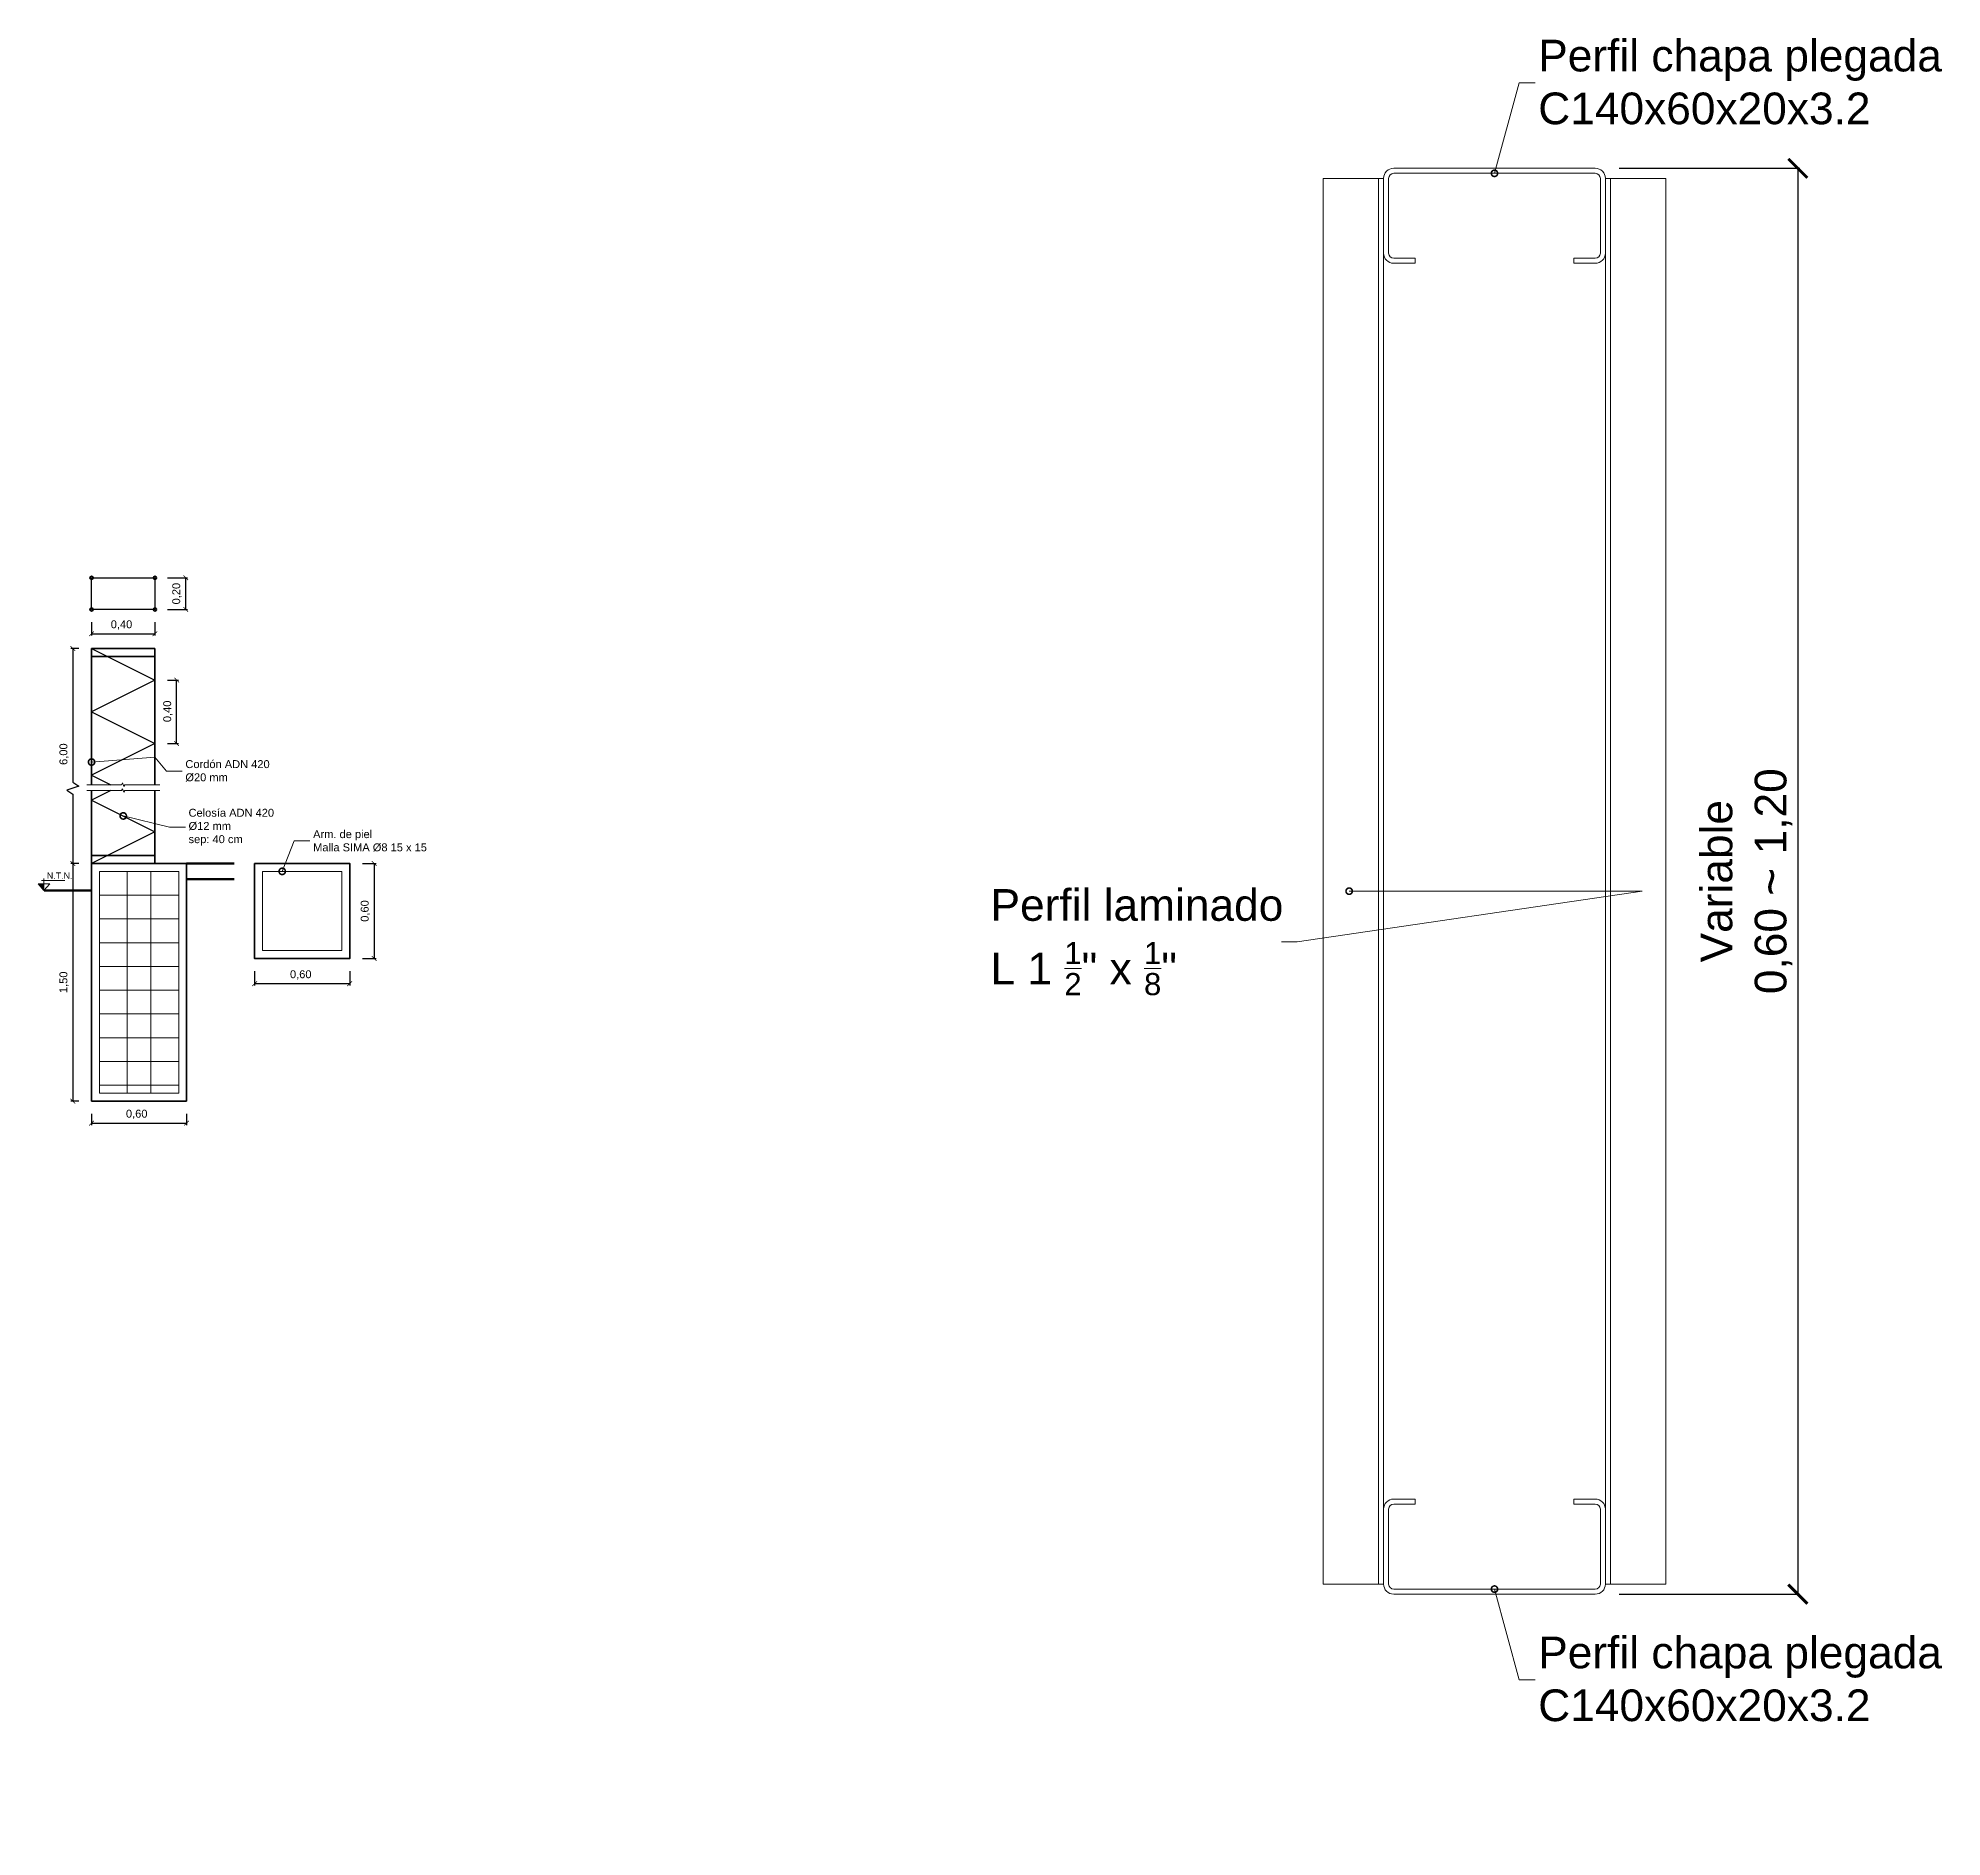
# Model space of a CAD drawing. Header units: millimetres. Extents: x 265 to 783, y -155 to 32.
# Drawn here: x 659.29 to 671.3, y -130.19 to -118.83 of the extents above; entities that cross this region are included whole.
import ezdxf
from ezdxf import colors
from ezdxf.entities.mleader import LeaderData, LeaderLine
from ezdxf.math import Vec2, Vec3

# ---------------------------------------------------------------- set-up
doc = ezdxf.new("R2010")
doc.units = ezdxf.units.MM
doc.header["$LTSCALE"] = 0.1
doc.header["$MEASUREMENT"] = 0
doc.header["$PDMODE"] = 3
doc.header["$PDSIZE"] = 0.1
doc.linetypes.add('CONTINUA', pattern=[200, 100, 100])
doc.layers.get('DEFPOINTS').update_dxf_attribs({"color": 1})
for name, color, linetype, lineweight in [('00_EST_ANGULARES', 4, 'CONTINUA', 20), ('00_EST_COL_DIAG', 1, 'Continuous', 25), ('00_EST_Columna', 3, 'Continuous', 35), ('00_EST_Cotas', 6, 'Continuous', 9), ('00_EST_FUNDACION', 2, 'Continuous', 35), ('00_EST_Piso', 7, 'Continuous', 50), ('00_EST_TEXTO', 6, 'Continuous', 9), ('00_EST_Viga', 5, 'Continuous', 20)]:
    doc.layers.add(name, color=color, linetype=linetype, lineweight=lineweight)
doc.layers.add('00_EST_ARMADURA', color=1, linetype='Continuous', lineweight=20, true_color=0xff0000)
doc.styles.add('1 en 100', font='romans.shx', dxfattribs={"height": 0.17})
doc.styles.add('Arial1_50', font='arial.ttf', dxfattribs={"height": 0.05})
doc.styles.add('Arial20', font='arial.ttf', dxfattribs={"height": 0.2})
doc.dimstyles.new('Cota 1-100-Andres', dxfattribs={"dimtxt": 0.2, "dimasz": 0.12, "dimexe": 0.012, "dimexo": 0.15, "dimgap": 0.025, "dimtad": 1, "dimzin": 0, "dimtxsty": 'Arial20', "dimblk1": 'ARCHTICK', "dimblk2": 'ARCHTICK', "dimsah": 1, "dimcen": 0.09, "dimclrd": 256, "dimclre": 256, "dimclrt": 256, "dimazin": 0, "dimtfac": 1, "dimtofl": 0, "dimtmove": 0, "dimatfit": 3, "dimldrblk": 'ARCHTICK', "dimfxl": 1, "dimtolj": 1, "dimtzin": 0, "dimarcsym": 0})
doc.dimstyles.new('Cota 1-25-Andres', dxfattribs={"dimtxt": 0.05, "dimasz": 0.03, "dimexe": 0.012, "dimexo": 0.08, "dimgap": 0.025, "dimtad": 1, "dimzin": 0, "dimtxsty": 'Arial1_50', "dimblk1": 'ARCHTICK', "dimblk2": 'ARCHTICK', "dimsah": 1, "dimcen": 0.09, "dimclrd": 256, "dimclre": 256, "dimclrt": 256, "dimazin": 0, "dimtfac": 1, "dimtofl": 0, "dimtmove": 0, "dimatfit": 3, "dimldrblk": 'ARCHTICK', "dimfxl": 1, "dimtolj": 1, "dimtzin": 0, "dimarcsym": 0})

msp = doc.modelspace()

# ---------------------------------------------------------------- texts
at = {"layer": '00_EST_Cotas', "insert": (659.344, -124.099), "char_height": 0.04, "attachment_point": 1, "style": '1 en 100'}
msp.add_mtext_dynamic_manual_height_columns('{\\fArial|b0|i0|c0|p34;N.T.N.}', width=0.24339, gutter_width=0.17, heights=[0], dxfattribs=at)

# ---------------------------------------------------------------- blocks, each defined once
blk = doc.blocks.new('_ARCHTICK')
at = {"color": 0, "linetype": 'ByBlock', "const_width": 0.15}
blk.add_lwpolyline([(-0.5, -0.5), (0.5, 0.5)], dxfattribs=at)
blk = doc.blocks.new('*D115')
at = {"layer": '00_EST_Cotas', "lineweight": -2, "transparency": 16777216}
for p, q in [((659.626, -122.519), (659.626, -122.604)), ((660.026, -122.519), (660.026, -122.604)), ((659.626, -122.592), (660.026, -122.592))]:
    blk.add_line(p, q, dxfattribs=at)
at = {"layer": 'DEFPOINTS', "color": 0, "transparency": 16777216}
for p in [(659.626, -122.439), (660.026, -122.439), (660.026, -122.592)]:
    blk.add_point(p, dxfattribs=at)
at = {"layer": '00_EST_Cotas', "lineweight": -2, "transparency": 16777216, "xscale": 0.03, "yscale": 0.03, "zscale": 0.03, "rotation": 180}
blk.add_blockref('_ARCHTICK', (659.626, -122.592), dxfattribs=at)
at = {"layer": '00_EST_Cotas', "lineweight": -2, "transparency": 16777216, "xscale": 0.03, "yscale": 0.03, "zscale": 0.03}
blk.add_blockref('_ARCHTICK', (660.026, -122.592), dxfattribs=at)
at = {"layer": '00_EST_Cotas', "transparency": 16777216, "insert": (659.815, -122.537), "char_height": 0.05, "attachment_point": 5, "style": 'Arial1_50'}
blk.add_mtext('\\A1;0,40', dxfattribs=at)
blk = doc.blocks.new('*D116')
at = {"layer": '00_EST_Cotas', "lineweight": -2, "transparency": 16777216}
for p, q in [((660.106, -122.239), (660.232, -122.239)), ((660.22, -122.439), (660.22, -122.239)), ((660.106, -122.439), (660.232, -122.439))]:
    blk.add_line(p, q, dxfattribs=at)
at = {"layer": 'DEFPOINTS', "color": 0, "transparency": 16777216}
for p in [(660.026, -122.239), (660.22, -122.239), (660.026, -122.439)]:
    blk.add_point(p, dxfattribs=at)
at = {"layer": '00_EST_Cotas', "lineweight": -2, "transparency": 16777216, "xscale": 0.03, "yscale": 0.03, "zscale": 0.03}
for p, rotation in [((660.22, -122.239), 90), ((660.22, -122.439), 270)]:
    blk.add_blockref('_ARCHTICK', p, dxfattribs=dict(at, rotation=rotation))
at = {"layer": '00_EST_Cotas', "transparency": 16777216, "insert": (660.165, -122.339), "char_height": 0.05, "attachment_point": 5, "rotation": 90, "style": 'Arial1_50'}
blk.add_mtext('\\A1;0,20', dxfattribs=at)
blk = doc.blocks.new('*D117')
at = {"layer": '00_EST_Cotas', "lineweight": -2, "transparency": 16777216}
for p, q in [((660.106, -122.885), (660.175, -122.885)), ((660.163, -123.285), (660.163, -122.885)), ((660.106, -123.285), (660.175, -123.285))]:
    blk.add_line(p, q, dxfattribs=at)
at = {"layer": 'DEFPOINTS', "color": 0, "transparency": 16777216}
for p in [(660.026, -122.885), (660.163, -122.885), (660.026, -123.285)]:
    blk.add_point(p, dxfattribs=at)
at = {"layer": '00_EST_Cotas', "lineweight": -2, "transparency": 16777216, "xscale": 0.03, "yscale": 0.03, "zscale": 0.03}
for p, rotation in [((660.163, -122.885), 90), ((660.163, -123.285), 270)]:
    blk.add_blockref('_ARCHTICK', p, dxfattribs=dict(at, rotation=rotation))
at = {"layer": '00_EST_Cotas', "transparency": 16777216, "insert": (660.108, -123.082), "char_height": 0.05, "attachment_point": 5, "rotation": 90, "style": 'Arial1_50'}
blk.add_mtext('\\A1;0,40', dxfattribs=at)
blk = doc.blocks.new('*D118')
at = {"layer": '00_EST_Cotas', "lineweight": -2, "transparency": 16777216}
for p, q in [((659.546, -122.685), (659.496, -122.685)), ((659.508, -122.685), (659.508, -123.53)), ((659.545, -123.555), (659.47, -123.58)), ((659.47, -123.58), (659.508, -123.605)), ((659.508, -123.53), (659.545, -123.555)), ((659.508, -123.605), (659.508, -124.042)), ((659.546, -124.042), (659.496, -124.042))]:
    blk.add_line(p, q, dxfattribs=at)
at = {"layer": 'DEFPOINTS', "color": 0, "transparency": 16777216}
for p in [(659.626, -122.685), (659.508, -124.042), (659.626, -124.042)]:
    blk.add_point(p, dxfattribs=at)
at = {"layer": '00_EST_Cotas', "lineweight": -2, "transparency": 16777216, "xscale": 0.03, "yscale": 0.03, "zscale": 0.03}
for p, rotation in [((659.508, -122.685), 90), ((659.508, -124.042), 270)]:
    blk.add_blockref('_ARCHTICK', p, dxfattribs=dict(at, rotation=rotation))
at = {"layer": '00_EST_Cotas', "transparency": 16777216, "insert": (659.453, -123.352), "char_height": 0.05, "attachment_point": 5, "rotation": 90, "style": 'Arial1_50'}
blk.add_mtext('\\A1;6,00', dxfattribs=at)
blk = doc.blocks.new('*D120')
at = {"layer": '00_EST_Cotas', "lineweight": -2, "transparency": 16777216}
for p, q in [((659.546, -124.042), (659.496, -124.042)), ((659.508, -124.042), (659.508, -125.542)), ((659.546, -125.542), (659.496, -125.542))]:
    blk.add_line(p, q, dxfattribs=at)
at = {"layer": 'DEFPOINTS', "color": 0, "transparency": 16777216}
for p in [(659.626, -124.042), (659.508, -125.542), (659.626, -125.542)]:
    blk.add_point(p, dxfattribs=at)
at = {"layer": '00_EST_Cotas', "lineweight": -2, "transparency": 16777216, "xscale": 0.03, "yscale": 0.03, "zscale": 0.03}
for p, rotation in [((659.508, -124.042), 90), ((659.508, -125.542), 270)]:
    blk.add_blockref('_ARCHTICK', p, dxfattribs=dict(at, rotation=rotation))
at = {"layer": '00_EST_Cotas', "transparency": 16777216, "insert": (659.453, -124.792), "char_height": 0.05, "attachment_point": 5, "rotation": 90, "style": 'Arial1_50'}
blk.add_mtext('\\A1;1,50', dxfattribs=at)
blk = doc.blocks.new('*D121')
at = {"layer": '00_EST_Cotas', "lineweight": -2, "transparency": 16777216}
for p, q in [((659.626, -125.622), (659.626, -125.693)), ((660.226, -125.622), (660.226, -125.693)), ((659.626, -125.681), (660.226, -125.681))]:
    blk.add_line(p, q, dxfattribs=at)
at = {"layer": 'DEFPOINTS', "color": 0, "transparency": 16777216}
for p in [(659.626, -125.542), (660.226, -125.542), (660.226, -125.681)]:
    blk.add_point(p, dxfattribs=at)
at = {"layer": '00_EST_Cotas', "lineweight": -2, "transparency": 16777216, "xscale": 0.03, "yscale": 0.03, "zscale": 0.03, "rotation": 180}
blk.add_blockref('_ARCHTICK', (659.626, -125.681), dxfattribs=at)
at = {"layer": '00_EST_Cotas', "lineweight": -2, "transparency": 16777216, "xscale": 0.03, "yscale": 0.03, "zscale": 0.03}
blk.add_blockref('_ARCHTICK', (660.226, -125.681), dxfattribs=at)
at = {"layer": '00_EST_Cotas', "transparency": 16777216, "insert": (659.911, -125.626), "char_height": 0.05, "attachment_point": 5, "style": 'Arial1_50'}
blk.add_mtext('\\A1;0,60', dxfattribs=at)
blk = doc.blocks.new('*D122')
at = {"layer": '00_EST_Cotas', "lineweight": -2, "transparency": 16777216}
for p, q in [((660.655, -124.722), (660.655, -124.813)), ((661.255, -124.801), (660.655, -124.801)), ((661.255, -124.722), (661.255, -124.813))]:
    blk.add_line(p, q, dxfattribs=at)
at = {"layer": 'DEFPOINTS', "color": 0, "transparency": 16777216}
for p in [(660.655, -124.642), (661.255, -124.642), (660.655, -124.801)]:
    blk.add_point(p, dxfattribs=at)
at = {"layer": '00_EST_Cotas', "lineweight": -2, "transparency": 16777216, "xscale": 0.03, "yscale": 0.03, "zscale": 0.03, "rotation": 180}
blk.add_blockref('_ARCHTICK', (660.655, -124.801), dxfattribs=at)
at = {"layer": '00_EST_Cotas', "lineweight": -2, "transparency": 16777216, "xscale": 0.03, "yscale": 0.03, "zscale": 0.03}
blk.add_blockref('_ARCHTICK', (661.255, -124.801), dxfattribs=at)
at = {"layer": '00_EST_Cotas', "transparency": 16777216, "insert": (660.946, -124.746), "char_height": 0.05, "attachment_point": 5, "style": 'Arial1_50'}
blk.add_mtext('\\A1;0,60', dxfattribs=at)
blk = doc.blocks.new('*D123')
at = {"layer": '00_EST_Cotas', "lineweight": -2, "transparency": 16777216}
for p, q in [((661.335, -124.042), (661.421, -124.042)), ((661.409, -124.042), (661.409, -124.642)), ((661.335, -124.642), (661.421, -124.642))]:
    blk.add_line(p, q, dxfattribs=at)
at = {"layer": 'DEFPOINTS', "color": 0, "transparency": 16777216}
for p in [(661.255, -124.042), (661.255, -124.642), (661.409, -124.642)]:
    blk.add_point(p, dxfattribs=at)
at = {"layer": '00_EST_Cotas', "lineweight": -2, "transparency": 16777216, "xscale": 0.03, "yscale": 0.03, "zscale": 0.03}
for p, rotation in [((661.409, -124.042), 90), ((661.409, -124.642), 270)]:
    blk.add_blockref('_ARCHTICK', p, dxfattribs=dict(at, rotation=rotation))
at = {"layer": '00_EST_Cotas', "transparency": 16777216, "insert": (661.354, -124.342), "char_height": 0.05, "attachment_point": 5, "rotation": 90, "style": 'Arial1_50'}
blk.add_mtext('\\A1;0,60', dxfattribs=at)
blk = doc.blocks.new('_DotSmall')
at = {"color": 0, "linetype": 'ByBlock', "const_width": 0.5}
blk.add_lwpolyline([(-0.0625, 0, 1), (0.0625, 0, 1)], format="xyb", close=True, dxfattribs=at)
blk = doc.blocks.new('cotaNivel')
at = {"layer": '00_EST_Cotas', "transparency": 33554687}
h = blk.add_hatch(color=256, dxfattribs=at)
h.dxf.hatch_style = 1
h.paths.add_polyline_path([(328.514, -103.488), (328.327, -103.488), (328.514, -103.697)])
at = {"layer": '00_EST_Cotas'}
for p, q in [((328.435, -103.386), (329.174, -103.386)), ((328.514, -103.697), (328.514, -103.322))]:
    blk.add_line(p, q, dxfattribs=at)
blk.add_lwpolyline([(328.514, -103.697), (328.701, -103.488), (328.327, -103.488)], close=True, dxfattribs=at)
blk = doc.blocks.new('*D119')
at = {"layer": '00_EST_Cotas', "lineweight": -2, "transparency": 16777216}
for p, q in [((669.264, -119.654), (670.404, -119.654)), ((670.392, -119.654), (670.392, -128.654)), ((669.264, -128.654), (670.404, -128.654))]:
    blk.add_line(p, q, dxfattribs=at)
at = {"layer": 'DEFPOINTS', "color": 0, "transparency": 16777216}
for p in [(669.114, -119.654), (669.114, -128.654), (670.392, -128.654)]:
    blk.add_point(p, dxfattribs=at)
at = {"layer": '00_EST_Cotas', "lineweight": -2, "transparency": 16777216, "xscale": 0.12, "yscale": 0.12, "zscale": 0.12}
for p, rotation in [((670.392, -119.654), 90), ((670.392, -128.654), 270)]:
    blk.add_blockref('_ARCHTICK', p, dxfattribs=dict(at, rotation=rotation))
at = {"layer": '00_EST_Cotas', "transparency": 16777216, "insert": (670.072, -124.154), "char_height": 0.2, "attachment_point": 5, "rotation": 90, "style": 'Arial20'}
blk.add_mtext('\\A1;Variable\\P0,60 {\\H1.08333x;~ }1,20', dxfattribs=at)

# ---------------------------------------------------------------- dimensions: what is measured, and where the dimension line sits
at = {"layer": '00_EST_Cotas'}
for base, p1, p2, text, dimstyle, picture, middle in [((670.392, -128.654), (669.114, -119.654), (669.114, -128.654), 'Variable\\P0,60 {\\H1.08333x;~ }1,20', 'Cota 1-100-Andres', '*D119', (670.072, -124.154)), ((659.508, -125.542), (659.626, -124.042), (659.626, -125.542), '1,50', 'Cota 1-25-Andres', '*D120', (659.453, -124.792))]:
    dim = msp.add_linear_dim(base=base, p1=p1, p2=p2, angle=90, text=text, dimstyle=dimstyle, dxfattribs=at)
    dim.commit()
    dim.dimension.update_dxf_attribs({"geometry": picture, "text_midpoint": middle})
for base, p1, p2, text, picture, middle in [((660.22, -122.239), (660.026, -122.439), (660.026, -122.239), '0,20', '*D116', (660.22, -122.339)), ((659.508, -124.042), (659.626, -122.685), (659.626, -124.042), '6,00', '*D118', (659.508, -123.352)), ((660.163, -122.885), (660.026, -123.285), (660.026, -122.885), '0,40', '*D117', (660.163, -123.082)), ((661.409, -124.642), (661.255, -124.042), (661.255, -124.642), '0,60', '*D123', (661.409, -124.342))]:
    dim = msp.add_linear_dim(base=base, p1=p1, p2=p2, angle=90, text=text, dimstyle='Cota 1-25-Andres', dxfattribs=at)
    dim.commit()
    dim.dimension.update_dxf_attribs({"geometry": picture, "text_midpoint": middle, "dimtype": 160})
for base, p1, p2, text, picture, middle in [((660.026, -122.592), (659.626, -122.439), (660.026, -122.439), '0,40', '*D115', (659.815, -122.592)), ((660.655, -124.801), (661.255, -124.642), (660.655, -124.642), '0,60', '*D122', (660.946, -124.801)), ((660.226, -125.681), (659.626, -125.542), (660.226, -125.542), '0,60', '*D121', (659.911, -125.681))]:
    dim = msp.add_linear_dim(base=base, p1=p1, p2=p2, text=text, dimstyle='Cota 1-25-Andres', dxfattribs=at)
    dim.commit()
    dim.dimension.update_dxf_attribs({"geometry": picture, "text_midpoint": middle, "dimtype": 160})

# ---------------------------------------------------------------- linework, layer by layer
at = {"layer": '00_EST_ANGULARES'}
for p, q in [((667.397, -119.718), (667.397, -128.59)), ((667.778, -119.718), (667.397, -119.718)), ((667.746, -119.718), (667.746, -128.59)), ((667.778, -119.718), (667.778, -128.59)), ((669.178, -119.718), (669.178, -128.59)), ((669.178, -119.718), (669.559, -119.718)), ((669.21, -119.718), (669.21, -128.59)), ((669.559, -119.718), (669.559, -128.59)), ((667.778, -128.59), (667.397, -128.59)), ((669.178, -128.59), (669.559, -128.59))]:
    msp.add_line(p, q, dxfattribs=at)
at = {"layer": '00_EST_ARMADURA'}
for p, q in [((659.676, -125.492), (659.676, -124.092)), ((659.676, -124.092), (660.176, -124.092)), ((659.851, -125.492), (659.851, -124.092)), ((660.001, -125.492), (660.001, -124.092)), ((660.176, -124.092), (660.176, -125.492)), ((659.676, -124.242), (660.176, -124.242)), ((659.676, -124.392), (660.176, -124.392)), ((659.676, -124.542), (660.176, -124.542)), ((659.676, -124.692), (660.176, -124.692)), ((659.676, -124.842), (660.176, -124.842)), ((659.676, -124.992), (660.176, -124.992)), ((659.676, -125.142), (660.176, -125.142)), ((659.676, -125.292), (660.176, -125.292)), ((659.676, -125.442), (660.176, -125.442)), ((660.176, -125.492), (659.676, -125.492))]:
    msp.add_line(p, q, dxfattribs=at)
msp.add_lwpolyline([(660.705, -124.092), (661.205, -124.092), (661.205, -124.592), (660.705, -124.592)], close=True, dxfattribs=at)
at = {"layer": '00_EST_COL_DIAG'}
msp.add_lwpolyline([(659.626, -122.239), (660.026, -122.239), (660.026, -122.439), (659.626, -122.439)], close=True, dxfattribs=at)
for points in [[(659.626, -122.685), (660.026, -122.885), (659.626, -123.085), (660.026, -123.285), (659.626, -123.485), (659.747, -123.545)], [(659.747, -123.581), (659.626, -123.642), (660.026, -123.842), (659.626, -124.042)]]:
    msp.add_lwpolyline(points, dxfattribs=at)
at = {"layer": '00_EST_Columna'}
for p, q in [((659.626, -122.685), (660.026, -122.685)), ((659.626, -123.545), (659.626, -122.685)), ((659.626, -122.736), (660.026, -122.736)), ((660.026, -123.545), (660.026, -122.685)), ((659.626, -124.042), (659.626, -123.581)), ((660.026, -124.042), (660.026, -123.581)), ((659.626, -123.991), (660.026, -123.991)), ((659.626, -124.042), (660.026, -124.042))]:
    msp.add_line(p, q, dxfattribs=at)
for centre in [(659.626, -122.239), (660.026, -122.239), (659.626, -122.439), (660.026, -122.439)]:
    msp.add_circle(centre, 0.01, dxfattribs=at)
at = {"layer": '00_EST_Cotas'}
for p, q in [((659.596, -123.545), (659.815, -123.545)), ((659.596, -123.581), (659.815, -123.581)), ((659.837, -123.545), (660.056, -123.545)), ((659.837, -123.581), (660.056, -123.581))]:
    msp.add_line(p, q, dxfattribs=at)
for points in [[(659.815, -123.545), (659.822, -123.534), (659.83, -123.556), (659.837, -123.545)], [(659.815, -123.581), (659.822, -123.57), (659.83, -123.593), (659.837, -123.581)]]:
    msp.add_lwpolyline(points, dxfattribs=at)
at = {"layer": '00_EST_FUNDACION'}
for p, q in [((659.626, -124.042), (660.226, -124.042)), ((659.626, -125.542), (659.626, -124.042)), ((660.226, -124.042), (660.226, -125.542)), ((660.226, -125.542), (659.626, -125.542))]:
    msp.add_line(p, q, dxfattribs=at)
msp.add_lwpolyline([(660.655, -124.042), (661.255, -124.042), (661.255, -124.642), (660.655, -124.642)], close=True, dxfattribs=at)
at = {"layer": '00_EST_Piso'}
for p, q in [((660.226, -124.042), (660.526, -124.042)), ((660.226, -124.142), (660.526, -124.142)), ((659.326, -124.212), (659.626, -124.212))]:
    msp.add_line(p, q, dxfattribs=at)
at = {"layer": '00_EST_Viga'}
for p, q in [((667.778, -119.718), (667.778, -120.19)), ((667.81, -119.718), (667.81, -120.19)), ((669.114, -119.654), (667.842, -119.654)), ((669.114, -119.686), (667.842, -119.686)), ((669.146, -120.19), (669.146, -119.718)), ((669.178, -120.19), (669.178, -119.718)), ((667.842, -120.222), (667.978, -120.222)), ((667.978, -120.222), (667.978, -120.254)), ((668.978, -120.254), (668.978, -120.222)), ((668.978, -120.222), (669.114, -120.222)), ((667.842, -120.254), (667.978, -120.254)), ((668.978, -120.254), (669.114, -120.254)), ((667.778, -128.59), (667.778, -128.118)), ((667.81, -128.59), (667.81, -128.118)), ((667.842, -128.054), (667.978, -128.054)), ((667.842, -128.086), (667.978, -128.086)), ((667.978, -128.086), (667.978, -128.054)), ((668.978, -128.054), (669.114, -128.054)), ((668.978, -128.054), (668.978, -128.086)), ((668.978, -128.086), (669.114, -128.086)), ((669.146, -128.118), (669.146, -128.59)), ((669.178, -128.118), (669.178, -128.59)), ((669.114, -128.622), (667.842, -128.622)), ((669.114, -128.654), (667.842, -128.654))]:
    msp.add_line(p, q, dxfattribs=at)
for centre, radius, start, end in [((667.842, -119.718), 0.064, 90, 180), ((667.842, -119.718), 0.032, 90, 180), ((669.114, -119.718), 0.064, 0, 90), ((669.114, -119.718), 0.032, 0, 90), ((667.842, -120.19), 0.064, 180, 270), ((667.842, -120.19), 0.032, 180, 270), ((669.114, -120.19), 0.064, 270, 0), ((669.114, -120.19), 0.032, 270, 0), ((667.842, -128.118), 0.064, 90, 180), ((667.842, -128.118), 0.032, 90, 180), ((669.114, -128.118), 0.064, 0, 90), ((669.114, -128.118), 0.032, 0, 90), ((667.842, -128.59), 0.064, 180, 270), ((667.842, -128.59), 0.032, 180, 270), ((669.114, -128.59), 0.032, 270, 0), ((669.114, -128.59), 0.064, 270, 0)]:
    msp.add_arc(centre, radius, start, end, dxfattribs=at)

# ---------------------------------------------------------------- block references
at = {"layer": '00_EST_Cotas', "xscale": 0.2, "yscale": 0.2, "zscale": 0.2}
msp.add_blockref('cotaNivel', (593.623, -103.473), dxfattribs=at)

msp.set_redraw_order([(e.dxf.handle, doc.entitydb.next_handle()) for e in msp.query("TEXT MTEXT ATTDEF DIMENSION ARC_DIMENSION")])  # texts and dimensions are drawn at this point

# ---------------------------------------------------------------- leaders
at = {"layer": '00_EST_TEXTO'}
ml = msp.add_multileader_mtext('Standard', dxfattribs=at)
ml.set_content('{\\fArial|b0|i0|c0|p34;\\W1;\\C256;Perfil chapa plegada\\PC140x60x20x3.2}', color=2, style='Arial20')
ml.set_leader_properties(color=256, linetype='ByLayer', lineweight=-1)
ml.set_arrow_properties(name='DOTSMALL')
ml.build(insert=Vec2(0, 0))
ml.multileader.update_dxf_attribs({"text_left_attachment_type": 2, "text_right_attachment_type": 2, "dogleg_length": 0.1, "arrow_head_size": 0.08})
ctx = ml.context
ctx.base_point, ctx.char_height, ctx.arrow_head_size, ctx.landing_gap_size, ctx.plane_origin = Vec3(668.734, -119.115), 0.2, 0.08, 0.02, Vec3(668.478, -119.686)
ctx.left_attachment, ctx.right_attachment = 2, 2
notes = []
notes.append((ctx, [(0, (1, 1, 0), (668.634, -119.115), (1, 0), 0.1, [(0, [(668.478, -119.686)], 0, [])])]))
ctx.mtext.insert, ctx.mtext.flow_direction = Vec3(668.754, -118.843), 5
ml = msp.add_multileader_mtext('Standard', dxfattribs=at)
ml.set_content('Cordón ADN 420\\P%%C20 mm ', color=2, style='Arial20')
ml.set_leader_properties(color=256, linetype='ByLayer', lineweight=-1)
ml.set_arrow_properties(name='DOTSMALL')
ml.build(insert=Vec2(0, 0))
ml.multileader.update_dxf_attribs({"text_left_attachment_type": 2, "text_right_attachment_type": 2, "dogleg_length": 0.1, "arrow_head_size": 0.08})
ctx = ml.context
ctx.base_point, ctx.char_height, ctx.arrow_head_size, ctx.landing_gap_size, ctx.plane_origin = Vec3(660.198, -123.459), 0.05, 0.08, 0.02, Vec3(660.064, -123.374)
ctx.left_attachment, ctx.right_attachment = 2, 2
notes.append((ctx, [(0, (1, 1, 0), (660.098, -123.459), (1, 0), 0.1, [(0, [(659.626, -123.402), (660.026, -123.372)], 0, [])])]))
ctx.mtext.insert, ctx.mtext.flow_direction = Vec3(660.218, -123.39), 5
ml = msp.add_multileader_mtext('Standard', dxfattribs=at)
ml.set_content('Celosía ADN 420\\P%%C12 mm\\Psep: 40 cm', color=2, style='Arial20')
ml.set_leader_properties(color=256, linetype='ByLayer', lineweight=-1)
ml.set_arrow_properties(name='DOTSMALL')
ml.build(insert=Vec2(0, 0))
ml.multileader.update_dxf_attribs({"text_left_attachment_type": 2, "text_right_attachment_type": 2, "dogleg_length": 0.1, "arrow_head_size": 0.08})
ctx = ml.context
ctx.base_point, ctx.char_height, ctx.arrow_head_size, ctx.landing_gap_size, ctx.plane_origin = Vec3(660.218, -123.813), 0.05, 0.08, 0.02, Vec3(660.035, -123.628)
ctx.left_attachment, ctx.right_attachment = 2, 2
notes.append((ctx, [(0, (1, 1, 0), (660.118, -123.813), (1, 0), 0.1, [(0, [(659.826, -123.742)], 0, [])])]))
ctx.mtext.insert, ctx.mtext.flow_direction = Vec3(660.238, -123.697), 5
ml = msp.add_multileader_mtext('Standard', dxfattribs=at)
ml.set_content('Arm. de piel\\PMalla SIMA %%C8 15 x 15', color=2, style='Arial20')
ml.set_leader_properties(color=256, linetype='ByLayer', lineweight=-1)
ml.set_arrow_properties(name='DOTSMALL')
ml.build(insert=Vec2(0, 0))
ml.multileader.update_dxf_attribs({"text_left_attachment_type": 2, "text_right_attachment_type": 2, "dogleg_length": 0.1, "arrow_head_size": 0.08})
ctx = ml.context
ctx.base_point, ctx.char_height, ctx.arrow_head_size, ctx.landing_gap_size, ctx.plane_origin = Vec3(661.004, -123.9), 0.05, 0.08, 0.02, Vec3(660.829, -124.092)
ctx.left_attachment, ctx.right_attachment = 2, 2
notes.append((ctx, [(0, (1, 1, 0), (660.904, -123.9), (1, 0), 0.1, [(0, [(660.829, -124.092)], 0, [])])]))
ctx.mtext.insert, ctx.mtext.flow_direction = Vec3(661.024, -123.832), 5
ml = msp.add_multileader_mtext('Standard', dxfattribs=at)
ml.set_content('\\A1;{\\C256;Perfil laminado\\PL 1 \\H0.7x;\\S1/2;\\H1.42857x;" x \\H0.7x;\\S1/8;\\H1.42857x;"}', color=2, style='Arial20')
ml.set_leader_properties(color=256, linetype='ByLayer', lineweight=-1)
ml.set_arrow_properties(name='DOTSMALL')
ml.build(insert=Vec2(0, 0))
ml.multileader.update_dxf_attribs({"text_left_attachment_type": 2, "text_right_attachment_type": 2, "dogleg_length": 0.1, "arrow_head_size": 0.08})
ctx = ml.context
ctx.base_point, ctx.char_height, ctx.arrow_head_size, ctx.landing_gap_size, ctx.plane_origin = Vec3(665.278, -124.537), 0.2, 0.08, 0.02, Vec3(667.962, -124.217)
ctx.left_attachment, ctx.right_attachment = 2, 2
notes.append((ctx, [(0, (1, 1, 0), (667.234, -124.537), (-1, 0), 0.1, [(1, [(667.561, -124.217), (669.409, -124.217)], 0, [])])]))
ctx.mtext.insert, ctx.mtext.flow_direction = Vec3(665.298, -124.204), 5
ml = msp.add_multileader_mtext('Standard', dxfattribs=at)
ml.set_content('{\\fArial|b0|i0|c0|p34;\\W1;\\C256;Perfil chapa plegada\\PC140x60x20x3.2}', color=2, style='Arial20')
ml.set_leader_properties(color=256, linetype='ByLayer', lineweight=-1)
ml.set_arrow_properties(name='DOTSMALL')
ml.build(insert=Vec2(0, 0))
ml.multileader.update_dxf_attribs({"text_left_attachment_type": 2, "text_right_attachment_type": 2, "dogleg_length": 0.1, "arrow_head_size": 0.08})
ctx = ml.context
ctx.base_point, ctx.char_height, ctx.arrow_head_size, ctx.landing_gap_size, ctx.plane_origin = Vec3(668.734, -129.194), 0.2, 0.08, 0.02, Vec3(668.478, -128.622)
ctx.left_attachment, ctx.right_attachment = 2, 2
notes.append((ctx, [(0, (1, 1, 0), (668.634, -129.194), (1, 0), 0.1, [(0, [(668.478, -128.622)], 0, [])])]))
ctx.mtext.insert, ctx.mtext.flow_direction = Vec3(668.754, -128.922), 5
for ctx, leaders in notes:
    for number, flags, end, landing, length, lines in leaders:
        leader = LeaderData()
        leader.index, (leader.has_last_leader_line, leader.has_dogleg_vector, leader.attachment_direction) = number, flags
        leader.last_leader_point, leader.dogleg_vector, leader.dogleg_length = Vec3(end), Vec3(landing), length
        for number, points, colour, breaks in lines:
            line = LeaderLine()
            line.index, line.vertices, line.color, line.breaks = number, Vec3.list(points), colors.encode_raw_color(colour), breaks
            leader.lines.append(line)
        ctx.leaders.append(leader)

doc.saveas('drawing.dxf')
